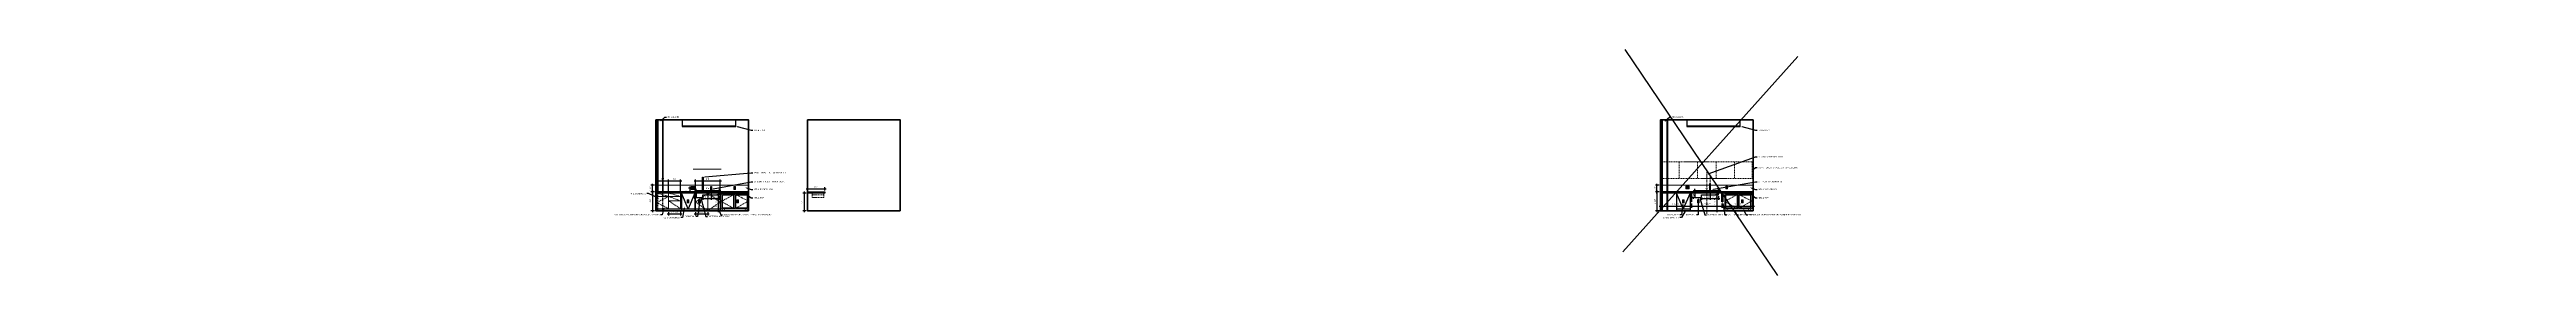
# Model space of a CAD drawing. Header units: inches. Extents: x -3027 to 6920, y -6604 to 320.
# Drawn here: x 2289 to 6727, y -3115 to -2711 of the extents above; entities that cross this region are included whole.
import ezdxf
from ezdxf import colors
from ezdxf.entities.mleader import LeaderData, LeaderLine
from ezdxf.math import Vec2, Vec3

# ---------------------------------------------------------------- set-up
doc = ezdxf.new("R2010")
doc.units = ezdxf.units.IN
doc.header["$LTSCALE"] = 4
doc.header["$MEASUREMENT"] = 0
doc.header["$PDMODE"] = 35
doc.header["$PDSIZE"] = -5
doc.linetypes.add('CENTER', pattern=[2, 1.25, -0.25, 0.25, -0.25])
doc.linetypes.add('DASHED', pattern=[0.75, 0.5, -0.25])
doc.layers.get('0').update_dxf_attribs({"linetype": 'CONTINUOUS'})
doc.layers.get('Defpoints').update_dxf_attribs({"linetype": 'CONTINUOUS'})
for name, color, linetype, lineweight in [('A-ELEV-2', 5, 'CONTINUOUS', 25), ('A-ELEV-3', 8, 'CONTINUOUS', 15), ('A-ELEV-4', 9, 'CONTINUOUS', 9), ('A-ELEV-BYND', 9, 'DASHED', 9), ('A-ELEV-CUT', 3, 'CONTINUOUS', 50), ('A-NOTE-CL', 8, 'CENTER', 15), ('A-NOTE-DIM', 8, 'CONTINUOUS', 15), ('A-NOTE-REF', 8, 'CONTINUOUS', 15)]:
    doc.layers.add(name, color=color, linetype=linetype, lineweight=lineweight)
doc.styles.add('ANNOT-SM', font='swisse.ttf', dxfattribs={"width": 0.9, "height": 0.078125})
doc.dimstyles.new('DIM-ANNOT', dxfattribs={"dimtxt": 0.078125, "dimasz": 0.078125, "dimexe": 0.078125, "dimexo": 0.078125, "dimgap": 0.078125, "dimtad": 1, "dimzin": 11, "dimdsep": 46, "dimlunit": 4, "dimtxsty": 'ANNOT-SM', "dimblk1": 'ARCHTICK', "dimblk2": 'ARCHTICK', "dimsah": 1, "dimcen": 0, "dimdle": 0.078125, "dimclrd": 8, "dimclre": 8, "dimclrt": 8, "dimadec": 0, "dimazin": 0, "dimtfac": 4, "dimtofl": 0, "dimtmove": 2, "dimatfit": 3, "dimfxl": 1, "dimfrac": 2, "dimtzin": 0, "dimarcsym": 0})

# ---------------------------------------------------------------- blocks, each defined once
blk = doc.blocks.new('_ARCHTICK')
at = {"color": 0, "linetype": 'ByBlock', "const_width": 0.15}
blk.add_lwpolyline([(-0.5, -0.5), (0.5, 0.5)], dxfattribs=at)
blk = doc.blocks.new('*D149')
at = {"layer": 'A-NOTE-DIM', "color": 8, "lineweight": -2, "transparency": 16777216}
for p, q in [((3644.8, -2960.2), (3680.8, -2960.2)), ((3647.3, -2963.5), (3647.3, -2957.7)), ((3678.3, -2963.5), (3678.3, -2957.7))]:
    blk.add_line(p, q, dxfattribs=at)
at = {"layer": 'Defpoints', "color": 0, "transparency": 16777216}
for p in [(3647.3, -2966), (3678.3, -2960.2), (3678.3, -2966)]:
    blk.add_point(p, dxfattribs=at)
at = {"layer": 'A-NOTE-DIM', "color": 8, "lineweight": -2, "transparency": 16777216, "xscale": 2.5, "yscale": 2.5, "zscale": 2.5, "rotation": 180}
blk.add_blockref('_ARCHTICK', (3647.3, -2960.2), dxfattribs=at)
at = {"layer": 'A-NOTE-DIM', "color": 8, "lineweight": -2, "transparency": 16777216, "xscale": 2.5, "yscale": 2.5, "zscale": 2.5}
blk.add_blockref('_ARCHTICK', (3678.3, -2960.2), dxfattribs=at)
at = {"layer": 'A-NOTE-DIM', "color": 8, "transparency": 16777216, "insert": (3662.8, -2956.4), "char_height": 2.5, "attachment_point": 5, "style": 'ANNOT-SM'}
blk.add_mtext('2\'-7" ', dxfattribs=at)
blk = doc.blocks.new('*D150')
at = {"layer": 'A-NOTE-DIM', "color": 8, "lineweight": -2, "transparency": 16777216}
for p, q in [((3644.8, -2968), (3638.6, -2968)), ((3641.1, -2965.5), (3641.1, -3002.5)), ((3644.8, -3000), (3638.6, -3000))]:
    blk.add_line(p, q, dxfattribs=at)
at = {"layer": 'Defpoints', "color": 0, "transparency": 16777216}
for p in [(3647.3, -2968), (3641.1, -3000), (3647.3, -3000)]:
    blk.add_point(p, dxfattribs=at)
at = {"layer": 'A-NOTE-DIM', "color": 8, "lineweight": -2, "transparency": 16777216, "xscale": 2.5, "yscale": 2.5, "zscale": 2.5}
for p, rotation in [((3641.1, -2968), 90), ((3641.1, -3000), 270)]:
    blk.add_blockref('_ARCHTICK', p, dxfattribs=dict(at, rotation=rotation))
at = {"layer": 'A-NOTE-DIM', "color": 8, "transparency": 16777216, "insert": (3637.3, -2984), "char_height": 2.5, "attachment_point": 5, "rotation": 90, "style": 'ANNOT-SM'}
blk.add_mtext('2\'-8" ', dxfattribs=at)
blk = doc.blocks.new('*D188')
at = {"layer": 'A-NOTE-DIM', "color": 8, "lineweight": -2, "transparency": 16777216}
for p, q in [((3373, -2954), (3366.7, -2954)), ((3373, -2966), (3366.7, -2966)), ((3369.2, -2968.5), (3369.2, -2951.5))]:
    blk.add_line(p, q, dxfattribs=at)
at = {"layer": 'Defpoints', "color": 0, "transparency": 16777216}
for p in [(3369.2, -2954), (3375.5, -2954), (3375.5, -2966)]:
    blk.add_point(p, dxfattribs=at)
at = {"layer": 'A-NOTE-DIM', "color": 8, "lineweight": -2, "transparency": 16777216, "xscale": 2.5, "yscale": 2.5, "zscale": 2.5}
for p, rotation in [((3369.2, -2954), 90), ((3369.2, -2966), 270)]:
    blk.add_blockref('_ARCHTICK', p, dxfattribs=dict(at, rotation=rotation))
at = {"layer": 'A-NOTE-DIM', "color": 8, "transparency": 16777216, "insert": (3365.5, -2960), "char_height": 2.5, "attachment_point": 5, "rotation": 90, "style": 'ANNOT-SM'}
blk.add_mtext('1\'-0" ', dxfattribs=at)
blk = doc.blocks.new('*D189')
at = {"layer": 'A-NOTE-DIM', "color": 8, "lineweight": -2, "transparency": 16777216}
for p, q in [((3373, -2966), (3366.7, -2966)), ((3369.2, -2963.5), (3369.2, -3002.5)), ((3373, -3000), (3366.7, -3000))]:
    blk.add_line(p, q, dxfattribs=at)
at = {"layer": 'Defpoints', "color": 0, "transparency": 16777216}
for p in [(3375.5, -2966), (3369.2, -3000), (3375.5, -3000)]:
    blk.add_point(p, dxfattribs=at)
at = {"layer": 'A-NOTE-DIM', "color": 8, "lineweight": -2, "transparency": 16777216, "xscale": 2.5, "yscale": 2.5, "zscale": 2.5}
for p, rotation in [((3369.2, -2966), 90), ((3369.2, -3000), 270)]:
    blk.add_blockref('_ARCHTICK', p, dxfattribs=dict(at, rotation=rotation))
at = {"layer": 'A-NOTE-DIM', "color": 8, "transparency": 16777216, "insert": (3365.5, -2983), "char_height": 2.5, "attachment_point": 5, "rotation": 90, "style": 'ANNOT-SM'}
blk.add_mtext('2\'-10" ', dxfattribs=at)
blk = doc.blocks.new('LED FIXTURE 8FT')
at = {"layer": 'A-ELEV-2'}
blk.add_line((0, -11), (-96, -11), dxfattribs=at)
blk.add_lwpolyline([(-96, 0), (-96, -12), (0, -12), (0, 0)], dxfattribs=at)
blk = doc.blocks.new('P11-UNDERCOUNTER REG double')
at = {"layer": 'A-ELEV-3'}
blk.add_lwpolyline([(0.5, 4), (0.5, 31.875), (48.875, 31.875), (48.875, 4), (0.5, 4)], dxfattribs=at)
for centre in [(4.5, 2), (44.875, 2)]:
    blk.add_circle(centre, 1.75, dxfattribs=at)
at = {"layer": 'A-ELEV-4'}
blk.add_line((48.875, 30.375), (0.5, 30.375), dxfattribs=at)
for points in [[(24.6875, 30.375), (0.5, 30.375), (0.5, 4), (24.6875, 4)], [(22.6875, 28.375), (2.5, 28.375), (2.5, 6), (22.6875, 6)], [(48.875, 4), (24.6875, 4), (24.6875, 30.375), (48.875, 30.375)], [(46.875, 6), (26.6875, 6), (26.6875, 28.375), (46.875, 28.375)]]:
    blk.add_lwpolyline(points, close=True, dxfattribs=at)
at = {"layer": 'A-ELEV-BYND'}
blk.add_lwpolyline([(24.6875, 4), (48.875, 17.1875), (24.6875, 30.375), (0.5, 17.9375)], close=True, dxfattribs=at)
blk = doc.blocks.new('*D190')
at = {"layer": 'A-NOTE-DIM', "color": 8, "lineweight": -2, "transparency": 16777216}
for p, q in [((3474.6, -2968.5), (3474.6, -2980.1)), ((3489.6, -2973.5), (3489.6, -2980.1)), ((3472.1, -2977.6), (3492.1, -2977.6))]:
    blk.add_line(p, q, dxfattribs=at)
at = {"layer": 'Defpoints', "color": 0, "transparency": 16777216}
for p in [(3474.6, -2966), (3489.6, -2971), (3489.6, -2977.6)]:
    blk.add_point(p, dxfattribs=at)
at = {"layer": 'A-NOTE-DIM', "color": 8, "lineweight": -2, "transparency": 16777216, "xscale": 2.5, "yscale": 2.5, "zscale": 2.5, "rotation": 180}
blk.add_blockref('_ARCHTICK', (3474.6, -2977.6), dxfattribs=at)
at = {"layer": 'A-NOTE-DIM', "color": 8, "lineweight": -2, "transparency": 16777216, "xscale": 2.5, "yscale": 2.5, "zscale": 2.5}
blk.add_blockref('_ARCHTICK', (3489.6, -2977.6), dxfattribs=at)
at = {"layer": 'A-NOTE-DIM', "color": 8, "transparency": 16777216, "insert": (3482.1, -2974.9), "char_height": 2.5, "attachment_point": 5, "style": 'ANNOT-SM'}
blk.add_mtext('1\'-3" CLR', dxfattribs=at)
blk = doc.blocks.new('*D191')
at = {"layer": 'A-NOTE-DIM', "color": 8, "lineweight": -2, "transparency": 16777216}
for p, q in [((3487.1, -2971), (3484.4, -2971)), ((3486.9, -2968.5), (3486.9, -3002.5)), ((3487.6, -3000), (3484.4, -3000))]:
    blk.add_line(p, q, dxfattribs=at)
at = {"layer": 'Defpoints', "color": 0, "transparency": 16777216}
for p in [(3489.6, -2971), (3486.9, -3000), (3490.1, -3000)]:
    blk.add_point(p, dxfattribs=at)
at = {"layer": 'A-NOTE-DIM', "color": 8, "lineweight": -2, "transparency": 16777216, "xscale": 2.5, "yscale": 2.5, "zscale": 2.5}
for p, rotation in [((3486.9, -2971), 90), ((3486.9, -3000), 270)]:
    blk.add_blockref('_ARCHTICK', p, dxfattribs=dict(at, rotation=rotation))
at = {"layer": 'A-NOTE-DIM', "color": 8, "transparency": 16777216, "insert": (3483.1, -2985.5), "char_height": 2.5, "attachment_point": 5, "rotation": 90, "style": 'ANNOT-SM'}
blk.add_mtext('2\'-5" CLR', dxfattribs=at)
blk = doc.blocks.new('*D192')
at = {"layer": 'A-NOTE-DIM', "color": 8, "lineweight": -2, "transparency": 16777216}
for p, q in [((3445.1, -2966), (3442.7, -2966)), ((3445.2, -2963.5), (3445.2, -2966.2)), ((3448.1, -2976), (3442.7, -2976)), ((3445.2, -2978.5), (3445.2, -2975.8))]:
    blk.add_line(p, q, dxfattribs=at)
at = {"layer": 'Defpoints', "color": 0, "transparency": 16777216}
for p in [(3445.2, -2966), (3447.6, -2966), (3450.6, -2976)]:
    blk.add_point(p, dxfattribs=at)
at = {"layer": 'A-NOTE-DIM', "color": 8, "lineweight": -2, "transparency": 16777216, "xscale": 2.5, "yscale": 2.5, "zscale": 2.5}
for p, rotation in [((3445.2, -2966), 90), ((3445.2, -2976), 270)]:
    blk.add_blockref('_ARCHTICK', p, dxfattribs=dict(at, rotation=rotation))
at = {"layer": 'A-NOTE-DIM', "color": 8, "transparency": 16777216, "insert": (3445.2, -2971), "char_height": 2.5, "attachment_point": 5, "rotation": 90, "style": 'ANNOT-SM'}
blk.add_mtext('10" ', dxfattribs=at)
blk = doc.blocks.new('*D193')
at = {"layer": 'A-NOTE-DIM', "color": 8, "lineweight": -2, "transparency": 16777216}
for p, q in [((3474.6, -2968.5), (3474.6, -2980.1)), ((3457.1, -2977.6), (3477.1, -2977.6)), ((3459.6, -2978.5), (3459.6, -2980.1))]:
    blk.add_line(p, q, dxfattribs=at)
at = {"layer": 'Defpoints', "color": 0, "transparency": 16777216}
for p in [(3474.6, -2966), (3459.6, -2976), (3474.6, -2977.6)]:
    blk.add_point(p, dxfattribs=at)
at = {"layer": 'A-NOTE-DIM', "color": 8, "lineweight": -2, "transparency": 16777216, "xscale": 2.5, "yscale": 2.5, "zscale": 2.5, "rotation": 180}
blk.add_blockref('_ARCHTICK', (3459.6, -2977.6), dxfattribs=at)
at = {"layer": 'A-NOTE-DIM', "color": 8, "lineweight": -2, "transparency": 16777216, "xscale": 2.5, "yscale": 2.5, "zscale": 2.5}
blk.add_blockref('_ARCHTICK', (3474.6, -2977.6), dxfattribs=at)
at = {"layer": 'A-NOTE-DIM', "color": 8, "transparency": 16777216, "insert": (3467.1, -2974.9), "char_height": 2.5, "attachment_point": 5, "style": 'ANNOT-SM'}
blk.add_mtext('1\'-3" CLR', dxfattribs=at)
blk = doc.blocks.new('*D194')
at = {"layer": 'A-NOTE-DIM', "color": 8, "lineweight": -2, "transparency": 16777216}
for p, q in [((3445.1, -2963.2), (3492.1, -2963.2)), ((3447.6, -2965.5), (3447.6, -2960.7)), ((3489.6, -2965.5), (3489.6, -2960.7))]:
    blk.add_line(p, q, dxfattribs=at)
at = {"layer": 'Defpoints', "color": 0, "transparency": 16777216}
for p in [(3447.6, -2968), (3489.6, -2963.2), (3489.6, -2968)]:
    blk.add_point(p, dxfattribs=at)
at = {"layer": 'A-NOTE-DIM', "color": 8, "lineweight": -2, "transparency": 16777216, "xscale": 2.5, "yscale": 2.5, "zscale": 2.5, "rotation": 180}
blk.add_blockref('_ARCHTICK', (3447.6, -2963.2), dxfattribs=at)
at = {"layer": 'A-NOTE-DIM', "color": 8, "lineweight": -2, "transparency": 16777216, "xscale": 2.5, "yscale": 2.5, "zscale": 2.5}
blk.add_blockref('_ARCHTICK', (3489.6, -2963.2), dxfattribs=at)
at = {"layer": 'A-NOTE-DIM', "color": 8, "transparency": 16777216, "insert": (3468.6, -2959.4), "char_height": 2.5, "attachment_point": 5, "style": 'ANNOT-SM'}
blk.add_mtext('3\'-6" ', dxfattribs=at)
blk = doc.blocks.new('E16-SWITCH-ROCKER')
at = {"layer": 'A-ELEV-3'}
blk.add_lwpolyline([(1.5, -2.5), (1.5, 2.5), (-1.5, 2.5), (-1.5, -2.5)], close=True, dxfattribs=at)
at = {"layer": 'A-ELEV-3', "ltscale": 0.5}
blk.add_lwpolyline([(-0.7, 1.4), (0.7, 1.4), (0.7, -1.4), (-0.7, -1.4)], close=True, dxfattribs=at)
at = {"layer": 'A-ELEV-3'}
for centre in [(0, 2), (0, -2)]:
    blk.add_circle(centre, 0.125, dxfattribs=at)
blk = doc.blocks.new('E16-DUPLEX')
at = {"layer": 'A-ELEV-3'}
for p, q in [((-0.2, 1), (-0.2, 1.4)), ((0.1, 0.6), (-0.1, 0.6)), ((0.2, 1), (0.2, 1.4)), ((-0.2, -1), (-0.2, -0.6)), ((0.1, -1.4), (-0.1, -1.4)), ((0.2, -1), (0.2, -0.6))]:
    blk.add_line(p, q, dxfattribs=at)
blk.add_lwpolyline([(-1.5, -2.5), (-1.5, 2.5), (1.5, 2.5), (1.5, -2.5)], close=True, dxfattribs=at)
for points in [[(-0.5, 0.5), (0.5, 0.5, 0.381966), (0.5, 1.5), (-0.5, 1.5, 0.381966)], [(-0.5, -1.5), (0.5, -1.5, 0.381966), (0.5, -0.5), (-0.5, -0.5, 0.381966)]]:
    blk.add_lwpolyline(points, format="xyb", close=True, dxfattribs=at)
blk.add_circle((0, 0), 0.125, dxfattribs=at)
for centre in [(0, 0.7), (0, -1.3)]:
    blk.add_arc(centre, 0.0859, 313.8809, 226.1191, dxfattribs=at)
blk = doc.blocks.new('*D202')
at = {"layer": 'A-NOTE-DIM', "color": 8, "lineweight": -2, "transparency": 16777216}
for p, q in [((5173, -2954), (5166.7, -2954)), ((5173, -2966), (5166.7, -2966)), ((5169.2, -2968.5), (5169.2, -2951.5))]:
    blk.add_line(p, q, dxfattribs=at)
at = {"layer": 'Defpoints', "color": 0, "transparency": 16777216}
for p in [(5169.2, -2954), (5175.5, -2954), (5175.5, -2966)]:
    blk.add_point(p, dxfattribs=at)
at = {"layer": 'A-NOTE-DIM', "color": 8, "lineweight": -2, "transparency": 16777216, "xscale": 2.5, "yscale": 2.5, "zscale": 2.5}
for p, rotation in [((5169.2, -2954), 90), ((5169.2, -2966), 270)]:
    blk.add_blockref('_ARCHTICK', p, dxfattribs=dict(at, rotation=rotation))
at = {"layer": 'A-NOTE-DIM', "color": 8, "transparency": 16777216, "insert": (5165.5, -2960), "char_height": 2.5, "attachment_point": 5, "rotation": 90, "style": 'ANNOT-SM'}
blk.add_mtext('1\'-0" ', dxfattribs=at)
blk = doc.blocks.new('*D203')
at = {"layer": 'A-NOTE-DIM', "color": 8, "lineweight": -2, "transparency": 16777216}
for p, q in [((5173, -2966), (5166.7, -2966)), ((5169.2, -2963.5), (5169.2, -3002.5)), ((5173, -3000), (5166.7, -3000))]:
    blk.add_line(p, q, dxfattribs=at)
at = {"layer": 'Defpoints', "color": 0, "transparency": 16777216}
for p in [(5175.5, -2966), (5169.2, -3000), (5175.5, -3000)]:
    blk.add_point(p, dxfattribs=at)
at = {"layer": 'A-NOTE-DIM', "color": 8, "lineweight": -2, "transparency": 16777216, "xscale": 2.5, "yscale": 2.5, "zscale": 2.5}
for p, rotation in [((5169.2, -2966), 90), ((5169.2, -3000), 270)]:
    blk.add_blockref('_ARCHTICK', p, dxfattribs=dict(at, rotation=rotation))
at = {"layer": 'A-NOTE-DIM', "color": 8, "transparency": 16777216, "insert": (5165.5, -2983), "char_height": 2.5, "attachment_point": 5, "rotation": 90, "style": 'ANNOT-SM'}
blk.add_mtext('2\'-10" ', dxfattribs=at)
blk = doc.blocks.new('*D204')
at = {"layer": 'A-NOTE-DIM', "color": 8, "lineweight": -2, "transparency": 16777216}
for p, q in [((5264.3, -2968.5), (5264.3, -2980.1)), ((5279.3, -2973.5), (5279.3, -2980.1)), ((5261.8, -2977.6), (5281.8, -2977.6))]:
    blk.add_line(p, q, dxfattribs=at)
at = {"layer": 'Defpoints', "color": 0, "transparency": 16777216}
for p in [(5264.3, -2966), (5279.3, -2971), (5279.3, -2977.6)]:
    blk.add_point(p, dxfattribs=at)
at = {"layer": 'A-NOTE-DIM', "color": 8, "lineweight": -2, "transparency": 16777216, "xscale": 2.5, "yscale": 2.5, "zscale": 2.5, "rotation": 180}
blk.add_blockref('_ARCHTICK', (5264.3, -2977.6), dxfattribs=at)
at = {"layer": 'A-NOTE-DIM', "color": 8, "lineweight": -2, "transparency": 16777216, "xscale": 2.5, "yscale": 2.5, "zscale": 2.5}
blk.add_blockref('_ARCHTICK', (5279.3, -2977.6), dxfattribs=at)
at = {"layer": 'A-NOTE-DIM', "color": 8, "transparency": 16777216, "insert": (5271.8, -2974.9), "char_height": 2.5, "attachment_point": 5, "style": 'ANNOT-SM'}
blk.add_mtext('1\'-3" CLR', dxfattribs=at)
blk = doc.blocks.new('*D205')
at = {"layer": 'A-NOTE-DIM', "color": 8, "lineweight": -2, "transparency": 16777216}
for p, q in [((5276.8, -2971), (5274.1, -2971)), ((5276.6, -2968.5), (5276.6, -3002.5)), ((5277.3, -3000), (5274.1, -3000))]:
    blk.add_line(p, q, dxfattribs=at)
at = {"layer": 'Defpoints', "color": 0, "transparency": 16777216}
for p in [(5279.3, -2971), (5276.6, -3000), (5279.8, -3000)]:
    blk.add_point(p, dxfattribs=at)
at = {"layer": 'A-NOTE-DIM', "color": 8, "lineweight": -2, "transparency": 16777216, "xscale": 2.5, "yscale": 2.5, "zscale": 2.5}
for p, rotation in [((5276.6, -2971), 90), ((5276.6, -3000), 270)]:
    blk.add_blockref('_ARCHTICK', p, dxfattribs=dict(at, rotation=rotation))
at = {"layer": 'A-NOTE-DIM', "color": 8, "transparency": 16777216, "insert": (5272.8, -2985.5), "char_height": 2.5, "attachment_point": 5, "rotation": 90, "style": 'ANNOT-SM'}
blk.add_mtext('2\'-5" CLR', dxfattribs=at)
blk = doc.blocks.new('*D206')
at = {"layer": 'A-NOTE-DIM', "color": 8, "lineweight": -2, "transparency": 16777216}
for p, q in [((5234.8, -2966), (5232.4, -2966)), ((5234.9, -2963.5), (5234.9, -2966.2)), ((5237.8, -2976), (5232.4, -2976)), ((5234.9, -2978.5), (5234.9, -2975.8))]:
    blk.add_line(p, q, dxfattribs=at)
at = {"layer": 'Defpoints', "color": 0, "transparency": 16777216}
for p in [(5234.9, -2966), (5237.3, -2966), (5240.3, -2976)]:
    blk.add_point(p, dxfattribs=at)
at = {"layer": 'A-NOTE-DIM', "color": 8, "lineweight": -2, "transparency": 16777216, "xscale": 2.5, "yscale": 2.5, "zscale": 2.5}
for p, rotation in [((5234.9, -2966), 90), ((5234.9, -2976), 270)]:
    blk.add_blockref('_ARCHTICK', p, dxfattribs=dict(at, rotation=rotation))
at = {"layer": 'A-NOTE-DIM', "color": 8, "transparency": 16777216, "insert": (5234.9, -2971), "char_height": 2.5, "attachment_point": 5, "rotation": 90, "style": 'ANNOT-SM'}
blk.add_mtext('10" ', dxfattribs=at)
blk = doc.blocks.new('*D207')
at = {"layer": 'A-NOTE-DIM', "color": 8, "lineweight": -2, "transparency": 16777216}
for p, q in [((5264.3, -2968.5), (5264.3, -2980.1)), ((5246.8, -2977.6), (5266.8, -2977.6)), ((5249.3, -2978.5), (5249.3, -2980.1))]:
    blk.add_line(p, q, dxfattribs=at)
at = {"layer": 'Defpoints', "color": 0, "transparency": 16777216}
for p in [(5264.3, -2966), (5249.3, -2976), (5264.3, -2977.6)]:
    blk.add_point(p, dxfattribs=at)
at = {"layer": 'A-NOTE-DIM', "color": 8, "lineweight": -2, "transparency": 16777216, "xscale": 2.5, "yscale": 2.5, "zscale": 2.5, "rotation": 180}
blk.add_blockref('_ARCHTICK', (5249.3, -2977.6), dxfattribs=at)
at = {"layer": 'A-NOTE-DIM', "color": 8, "lineweight": -2, "transparency": 16777216, "xscale": 2.5, "yscale": 2.5, "zscale": 2.5}
blk.add_blockref('_ARCHTICK', (5264.3, -2977.6), dxfattribs=at)
at = {"layer": 'A-NOTE-DIM', "color": 8, "transparency": 16777216, "insert": (5256.8, -2974.9), "char_height": 2.5, "attachment_point": 5, "style": 'ANNOT-SM'}
blk.add_mtext('1\'-3" CLR', dxfattribs=at)
blk = doc.blocks.new('*D208')
at = {"layer": 'A-NOTE-DIM', "color": 8, "lineweight": -2, "transparency": 16777216}
for p, q in [((5175.5, -2970.5), (5175.5, -2994.2)), ((5173, -2991.7), (5232.3, -2991.7)), ((5229.8, -2986.5), (5229.8, -2994.2))]:
    blk.add_line(p, q, dxfattribs=at)
at = {"layer": 'Defpoints', "color": 0, "transparency": 16777216}
for p in [(5175.5, -2968), (5229.8, -2984), (5229.8, -2991.7)]:
    blk.add_point(p, dxfattribs=at)
at = {"layer": 'A-NOTE-DIM', "color": 8, "lineweight": -2, "transparency": 16777216, "xscale": 2.5, "yscale": 2.5, "zscale": 2.5, "rotation": 180}
blk.add_blockref('_ARCHTICK', (5175.5, -2991.7), dxfattribs=at)
at = {"layer": 'A-NOTE-DIM', "color": 8, "lineweight": -2, "transparency": 16777216, "xscale": 2.5, "yscale": 2.5, "zscale": 2.5}
blk.add_blockref('_ARCHTICK', (5229.8, -2991.7), dxfattribs=at)
at = {"layer": 'A-NOTE-DIM', "color": 8, "transparency": 16777216, "insert": (5202.7, -2987.8), "char_height": 2.5, "attachment_point": 5, "style": 'ANNOT-SM'}
blk.add_mtext('4\'-6 1/4" ', dxfattribs=at)
blk = doc.blocks.new('*D209')
at = {"layer": 'A-NOTE-DIM', "color": 8, "lineweight": -2, "transparency": 16777216}
for p, q in [((5228.8, -2991.7), (5288.2, -2991.7)), ((5231.3, -2986.5), (5231.3, -2994.2)), ((5285.7, -2986.5), (5285.7, -2994.2))]:
    blk.add_line(p, q, dxfattribs=at)
at = {"layer": 'Defpoints', "color": 0, "transparency": 16777216}
for p in [(5231.3, -2984), (5285.7, -2984), (5285.7, -2991.7)]:
    blk.add_point(p, dxfattribs=at)
at = {"layer": 'A-NOTE-DIM', "color": 8, "lineweight": -2, "transparency": 16777216, "xscale": 2.5, "yscale": 2.5, "zscale": 2.5, "rotation": 180}
blk.add_blockref('_ARCHTICK', (5231.3, -2991.7), dxfattribs=at)
at = {"layer": 'A-NOTE-DIM', "color": 8, "lineweight": -2, "transparency": 16777216, "xscale": 2.5, "yscale": 2.5, "zscale": 2.5}
blk.add_blockref('_ARCHTICK', (5285.7, -2991.7), dxfattribs=at)
at = {"layer": 'A-NOTE-DIM', "color": 8, "transparency": 16777216, "insert": (5258.5, -2987.8), "char_height": 2.5, "attachment_point": 5, "style": 'ANNOT-SM'}
blk.add_mtext('4\'-6 1/4" ', dxfattribs=at)
blk = doc.blocks.new('*D210')
at = {"layer": 'A-NOTE-DIM', "color": 8, "lineweight": -2, "transparency": 16777216}
for p, q in [((5284.7, -2991.7), (5344, -2991.7)), ((5287.2, -2986.5), (5287.2, -2994.2)), ((5341.5, -2986.5), (5341.5, -2994.2))]:
    blk.add_line(p, q, dxfattribs=at)
at = {"layer": 'Defpoints', "color": 0, "transparency": 16777216}
for p in [(5287.2, -2984), (5341.5, -2984), (5341.5, -2991.7)]:
    blk.add_point(p, dxfattribs=at)
at = {"layer": 'A-NOTE-DIM', "color": 8, "lineweight": -2, "transparency": 16777216, "xscale": 2.5, "yscale": 2.5, "zscale": 2.5, "rotation": 180}
blk.add_blockref('_ARCHTICK', (5287.2, -2991.7), dxfattribs=at)
at = {"layer": 'A-NOTE-DIM', "color": 8, "lineweight": -2, "transparency": 16777216, "xscale": 2.5, "yscale": 2.5, "zscale": 2.5}
blk.add_blockref('_ARCHTICK', (5341.5, -2991.7), dxfattribs=at)
at = {"layer": 'A-NOTE-DIM', "color": 8, "transparency": 16777216, "insert": (5314.3, -2987.8), "char_height": 2.5, "attachment_point": 5, "style": 'ANNOT-SM'}
blk.add_mtext('4\'-6 1/4" ', dxfattribs=at)
blk = doc.blocks.new('*D211')
at = {"layer": 'A-NOTE-DIM', "color": 8, "lineweight": -2, "transparency": 16777216}
for p, q in [((5234.8, -2963.2), (5281.8, -2963.2)), ((5237.3, -2965.5), (5237.3, -2960.7)), ((5279.3, -2965.5), (5279.3, -2960.7))]:
    blk.add_line(p, q, dxfattribs=at)
at = {"layer": 'Defpoints', "color": 0, "transparency": 16777216}
for p in [(5237.3, -2968), (5279.3, -2963.2), (5279.3, -2968)]:
    blk.add_point(p, dxfattribs=at)
at = {"layer": 'A-NOTE-DIM', "color": 8, "lineweight": -2, "transparency": 16777216, "xscale": 2.5, "yscale": 2.5, "zscale": 2.5, "rotation": 180}
blk.add_blockref('_ARCHTICK', (5237.3, -2963.2), dxfattribs=at)
at = {"layer": 'A-NOTE-DIM', "color": 8, "lineweight": -2, "transparency": 16777216, "xscale": 2.5, "yscale": 2.5, "zscale": 2.5}
blk.add_blockref('_ARCHTICK', (5279.3, -2963.2), dxfattribs=at)
at = {"layer": 'A-NOTE-DIM', "color": 8, "transparency": 16777216, "insert": (5258.3, -2959.4), "char_height": 2.5, "attachment_point": 5, "style": 'ANNOT-SM'}
blk.add_mtext('3\'-6" ', dxfattribs=at)
blk = doc.blocks.new('DW')
blk.add_lwpolyline([(24, 32), (12, 4), (0, 32)])
at = {"layer": 'A-ELEV-2'}
for p, q in [((0, 32), (0, 0)), ((0, 4), (24, 4)), ((24, 32), (24, 0))]:
    blk.add_line(p, q, dxfattribs=at)
at = {"layer": 'A-ELEV-3'}
blk.add_blockref('E16-DUPLEX', (12, 17.2), dxfattribs=at)
blk = doc.blocks.new('*D212')
at = {"layer": 'A-NOTE-DIM', "color": 8, "lineweight": -2, "transparency": 16777216}
for p, q in [((3471.1, -3005.6), (3444.1, -3005.6)), ((3446.6, -3002.5), (3446.6, -3008.1)), ((3468.6, -3002.5), (3468.6, -3008.1))]:
    blk.add_line(p, q, dxfattribs=at)
at = {"layer": 'Defpoints', "color": 0, "transparency": 16777216}
for p in [(3446.6, -3000), (3446.6, -3005.6), (3468.6, -3000)]:
    blk.add_point(p, dxfattribs=at)
at = {"layer": 'A-NOTE-DIM', "color": 8, "lineweight": -2, "transparency": 16777216, "xscale": 2.5, "yscale": 2.5, "zscale": 2.5, "rotation": 180}
blk.add_blockref('_ARCHTICK', (3446.6, -3005.6), dxfattribs=at)
at = {"layer": 'A-NOTE-DIM', "color": 8, "lineweight": -2, "transparency": 16777216, "xscale": 2.5, "yscale": 2.5, "zscale": 2.5}
blk.add_blockref('_ARCHTICK', (3468.6, -3005.6), dxfattribs=at)
at = {"layer": 'A-NOTE-DIM', "color": 8, "transparency": 16777216, "insert": (3457.6, -3001.8), "char_height": 2.5, "attachment_point": 5, "style": 'ANNOT-SM'}
blk.add_mtext('1\'-10" ', dxfattribs=at)
blk = doc.blocks.new('*D213')
at = {"layer": 'A-NOTE-DIM', "color": 8, "lineweight": -2, "transparency": 16777216}
for p, q in [((3422.1, -3005.6), (3395.8, -3005.6)), ((3398.3, -3002.5), (3398.3, -3008.1)), ((3419.6, -2998.5), (3419.6, -3008.1))]:
    blk.add_line(p, q, dxfattribs=at)
at = {"layer": 'Defpoints', "color": 0, "transparency": 16777216}
for p in [(3398.3, -3000), (3398.3, -3005.6), (3419.6, -2996)]:
    blk.add_point(p, dxfattribs=at)
at = {"layer": 'A-NOTE-DIM', "color": 8, "lineweight": -2, "transparency": 16777216, "xscale": 2.5, "yscale": 2.5, "zscale": 2.5, "rotation": 180}
blk.add_blockref('_ARCHTICK', (3398.3, -3005.6), dxfattribs=at)
at = {"layer": 'A-NOTE-DIM', "color": 8, "lineweight": -2, "transparency": 16777216, "xscale": 2.5, "yscale": 2.5, "zscale": 2.5}
blk.add_blockref('_ARCHTICK', (3419.6, -3005.6), dxfattribs=at)
at = {"layer": 'A-NOTE-DIM', "color": 8, "transparency": 16777216, "insert": (3409, -3001.6), "char_height": 2.5, "attachment_point": 5, "style": 'ANNOT-SM'}
blk.add_mtext('1\'-9 1/4" ', dxfattribs=at)
blk = doc.blocks.new('*D214')
at = {"layer": 'A-NOTE-DIM', "color": 8, "lineweight": -2, "transparency": 16777216}
for p, q in [((3374.5, -2946.4), (3400.8, -2946.4)), ((3377, -2965.5), (3377, -2943.9)), ((3398.3, -2965.5), (3398.3, -2943.9))]:
    blk.add_line(p, q, dxfattribs=at)
at = {"layer": 'Defpoints', "color": 0, "transparency": 16777216}
for p in [(3377, -2968), (3398.3, -2946.4), (3398.3, -2968)]:
    blk.add_point(p, dxfattribs=at)
at = {"layer": 'A-NOTE-DIM', "color": 8, "lineweight": -2, "transparency": 16777216, "xscale": 2.5, "yscale": 2.5, "zscale": 2.5, "rotation": 180}
blk.add_blockref('_ARCHTICK', (3377, -2946.4), dxfattribs=at)
at = {"layer": 'A-NOTE-DIM', "color": 8, "lineweight": -2, "transparency": 16777216, "xscale": 2.5, "yscale": 2.5, "zscale": 2.5}
blk.add_blockref('_ARCHTICK', (3398.3, -2946.4), dxfattribs=at)
at = {"layer": 'A-NOTE-DIM', "color": 8, "transparency": 16777216, "insert": (3387.7, -2942.5), "char_height": 2.5, "attachment_point": 5, "style": 'ANNOT-SM'}
blk.add_mtext('EQ', dxfattribs=at)
blk = doc.blocks.new('*D215')
at = {"layer": 'A-NOTE-DIM', "color": 8, "lineweight": -2, "transparency": 16777216}
for p, q in [((3395.8, -2946.4), (3422.1, -2946.4)), ((3398.3, -2965.5), (3398.3, -2943.9)), ((3419.6, -2965.5), (3419.6, -2943.9))]:
    blk.add_line(p, q, dxfattribs=at)
at = {"layer": 'Defpoints', "color": 0, "transparency": 16777216}
for p in [(3398.3, -2968), (3419.6, -2946.4), (3419.6, -2968)]:
    blk.add_point(p, dxfattribs=at)
at = {"layer": 'A-NOTE-DIM', "color": 8, "lineweight": -2, "transparency": 16777216, "xscale": 2.5, "yscale": 2.5, "zscale": 2.5, "rotation": 180}
blk.add_blockref('_ARCHTICK', (3398.3, -2946.4), dxfattribs=at)
at = {"layer": 'A-NOTE-DIM', "color": 8, "lineweight": -2, "transparency": 16777216, "xscale": 2.5, "yscale": 2.5, "zscale": 2.5}
blk.add_blockref('_ARCHTICK', (3419.6, -2946.4), dxfattribs=at)
at = {"layer": 'A-NOTE-DIM', "color": 8, "transparency": 16777216, "insert": (3409, -2942.5), "char_height": 2.5, "attachment_point": 5, "style": 'ANNOT-SM'}
blk.add_mtext('EQ', dxfattribs=at)
blk = doc.blocks.new('*D216')
at = {"layer": 'A-NOTE-DIM', "color": 8, "lineweight": -2, "transparency": 16777216}
for p, q in [((3444.1, -2946.4), (3493.1, -2946.4)), ((3446.6, -2965.5), (3446.6, -2943.9)), ((3490.6, -2965.5), (3490.6, -2943.9))]:
    blk.add_line(p, q, dxfattribs=at)
at = {"layer": 'Defpoints', "color": 0, "transparency": 16777216}
for p in [(3446.6, -2968), (3490.6, -2946.4), (3490.6, -2968)]:
    blk.add_point(p, dxfattribs=at)
at = {"layer": 'A-NOTE-DIM', "color": 8, "lineweight": -2, "transparency": 16777216, "xscale": 2.5, "yscale": 2.5, "zscale": 2.5, "rotation": 180}
blk.add_blockref('_ARCHTICK', (3446.6, -2946.4), dxfattribs=at)
at = {"layer": 'A-NOTE-DIM', "color": 8, "lineweight": -2, "transparency": 16777216, "xscale": 2.5, "yscale": 2.5, "zscale": 2.5}
blk.add_blockref('_ARCHTICK', (3490.6, -2946.4), dxfattribs=at)
at = {"layer": 'A-NOTE-DIM', "color": 8, "transparency": 16777216, "insert": (3468.6, -2942.7), "char_height": 2.5, "attachment_point": 5, "style": 'ANNOT-SM'}
blk.add_mtext('3\'-8" ', dxfattribs=at)
blk = doc.blocks.new('*D217')
at = {"layer": 'A-NOTE-DIM', "color": 8, "lineweight": -2, "transparency": 16777216}
for p, q in [((3436.5, -2959), (3433.7, -2959)), ((3436.5, -2966), (3433.7, -2966)), ((3436.2, -2956.5), (3436.2, -2968.5))]:
    blk.add_line(p, q, dxfattribs=at)
at = {"layer": 'Defpoints', "color": 0, "transparency": 16777216}
for p in [(3436.2, -2966), (3439, -2959), (3439, -2966)]:
    blk.add_point(p, dxfattribs=at)
at = {"layer": 'A-NOTE-DIM', "color": 8, "lineweight": -2, "transparency": 16777216, "xscale": 2.5, "yscale": 2.5, "zscale": 2.5}
for p, rotation in [((3436.2, -2959), 90), ((3436.2, -2966), 270)]:
    blk.add_blockref('_ARCHTICK', p, dxfattribs=dict(at, rotation=rotation))
at = {"layer": 'A-NOTE-DIM', "color": 8, "transparency": 16777216, "insert": (3428.7, -2962.5), "char_height": 2.5, "attachment_point": 5, "rotation": 90, "style": 'ANNOT-SM'}
blk.add_mtext('7" ', dxfattribs=at)

msp = doc.modelspace()

# ---------------------------------------------------------------- linework, layer by layer
for p, q in [((5107.75, -3073.275), (5421.675, -2723.7)), ((5385.75, -3115.4), (5112.45, -2711.225))]:
    msp.add_line(p, q)
msp.add_lwpolyline([(5228.42052, -2968), (5216.42052, -2996), (5204.42052, -2968)])
at = {"layer": 'A-ELEV-2'}
for p, q in [((3378.00686, -2837.125), (3378.00686, -2966)), ((3378.75686, -2837.125), (3378.75686, -2966)), ((3387.03437, -2837.125), (3387.03437, -2966)), ((3387.78437, -2837.125), (3387.78437, -2966)), ((5178.00686, -2837.125), (5178.00686, -2966)), ((5178.75686, -2837.125), (5178.75686, -2966)), ((5187.03437, -2837.125), (5187.03437, -2966)), ((5187.78437, -2837.125), (5187.78437, -2966)), ((3541.48879, -2966), (3375.4998, -2966)), ((3541.48879, -2968), (3375.4998, -2968)), ((3492.11379, -3000), (3492.11379, -2968)), ((5341.48879, -2966), (5175.4998, -2966)), ((5341.48879, -2968), (5175.4998, -2968)), ((5178.00686, -2968), (5178.00686, -3000)), ((5178.75686, -2968), (5178.75686, -3000)), ((5187.03437, -2968), (5187.03437, -3000)), ((5187.78437, -2968), (5187.78437, -3000)), ((5204.42052, -2968), (5204.42052, -3000)), ((5228.42052, -2968), (5228.42052, -3000)), ((3375.4998, -2996), (3490.61379, -2996)), ((5204.42052, -2996), (5228.42052, -2996))]:
    msp.add_line(p, q, dxfattribs=at)
for points in [[(3489.61379, -2968), (3447.61379, -2968), (3447.61379, -2976), (3459.61379, -2976), (3459.61379, -2971), (3489.61379, -2971), (3489.61379, -2968)], [(3459.11379, -2966), (3459.11379, -2939.5), (3460.11379, -2939.5), (3460.11379, -2966)], [(3474.11379, -2966), (3474.11379, -2956.5), (3475.11379, -2956.5), (3475.11379, -2966)], [(3647.34793, -2966), (3678.34793, -2966), (3678.34793, -2968), (3647.34793, -2968)], [(5231.32946, -2968), (5231.32946, -2984), (5229.82946, -2984), (5229.82946, -2968)], [(5279.2704, -2968), (5237.2704, -2968), (5237.2704, -2976), (5249.2704, -2976), (5249.2704, -2971), (5279.2704, -2971), (5279.2704, -2968)], [(5263.7704, -2966), (5263.7704, -2951), (5264.7704, -2951), (5264.7704, -2966)], [(5287.15913, -2968), (5287.15913, -2984), (5285.65913, -2984), (5285.65913, -2968)]]:
    msp.add_lwpolyline(points, dxfattribs=at)
at = {"layer": 'A-ELEV-3'}
for p, q in [((3541.48879, -2954), (3375.4998, -2954)), ((3376.9998, -2968), (3376.9998, -2996)), ((3398.3068, -2996), (3398.3068, -2968)), ((3419.61379, -2996), (3419.61379, -2968)), ((3421.11379, -3000), (3421.11379, -2968)), ((3445.11379, -3000), (3445.11379, -2968)), ((3446.61379, -3000), (3446.61379, -2968)), ((3468.61379, -3000), (3468.61379, -2968)), ((3490.61379, -3000), (3490.61379, -2968)), ((5341.48879, -2954), (5175.4998, -2954)), ((3419.61379, -2974), (3376.9998, -2974)), ((5175.4998, -2996.5), (5178.00686, -2996.5))]:
    msp.add_line(p, q, dxfattribs=at)
for points in [[(3398.3068, -2974), (3376.9998, -2974), (3376.9998, -2996), (3398.3068, -2996)], [(3419.61379, -2996), (3398.3068, -2996), (3398.3068, -2974), (3419.61379, -2974)], [(3419.61379, -2974), (3398.3068, -2974), (3398.3068, -2982), (3419.61379, -2982)], [(3398.3068, -2982), (3419.61379, -2982), (3419.61379, -2996), (3398.3068, -2996)]]:
    msp.add_lwpolyline(points, close=True, dxfattribs=at)
at = {"layer": 'A-ELEV-BYND'}
for p, q in [((5208.6976, -2912), (5208.6976, -2942)), ((5241.8954, -2912), (5241.8954, -2942)), ((5275.0932, -2912), (5275.0932, -2942)), ((5308.291, -2912), (5308.291, -2942)), ((3398.3068, -2974), (3376.9998, -2968)), ((3378.00686, -2968), (3378.00686, -3000)), ((3378.75686, -2968), (3378.75686, -3000)), ((3387.03437, -2968), (3387.03437, -3000)), ((3387.78437, -2968), (3387.78437, -3000)), ((3419.61379, -2974), (3398.3068, -2968)), ((3419.61379, -2982), (3398.3068, -2974)), ((3419.61379, -2996), (3398.3068, -2982))]:
    msp.add_line(p, q, dxfattribs=at)
for points in [[(5176.4998, -2942), (5340.041, -2942), (5340.041, -2912), (5176.4998, -2912)], [(3468.61379, -3000), (3490.61379, -2984), (3468.61379, -2968), (3446.61379, -2984)]]:
    msp.add_lwpolyline(points, close=True, dxfattribs=at)
for points in [[(3676.34793, -2966), (3676.34793, -2971), (3655.34793, -2971), (3655.34793, -2966)], [(3676.34793, -2971), (3676.34793, -2976), (3655.34793, -2976), (3655.34793, -2971)], [(3398.3068, -2974), (3376.9998, -2985), (3398.3068, -2996)]]:
    msp.add_lwpolyline(points, dxfattribs=at)
at = {"layer": 'A-ELEV-CUT'}
for points in [[(3541.48879, -3000), (3375.4998, -3000), (3375.4998, -2837.125), (3541.48879, -2837.125)], [(3813.33692, -3000), (3647.34793, -3000), (3647.34793, -2837.125), (3813.33692, -2837.125)], [(5341.48879, -3000), (5175.4998, -3000), (5175.4998, -2837.125), (5341.48879, -2837.125)]]:
    msp.add_lwpolyline(points, close=True, dxfattribs=at)
at = {"layer": 'A-NOTE-CL'}
for p, q in [((5258.2704, -3005.12455), (5258.2704, -2929.93651)), ((5264.2704, -2973.21459), (5264.2704, -2937.71803))]:
    msp.add_line(p, q, dxfattribs=at)
at = {"layer": 'A-NOTE-DIM'}
msp.add_line((3442.4998, -2924.99525), (3492.4998, -2924.99525), dxfattribs=at)

# ---------------------------------------------------------------- block references
msp.add_blockref('DW', (3421.11379, -3000))
at = {"xscale": -1}
for p in [(3541.48879, -3000.25), (5339.43468, -3000.25)]:
    msp.add_blockref('P11-UNDERCOUNTER REG double', p, dxfattribs=at)
at = {"layer": 'A-ELEV-2'}
for p in [(3518.4466, -2837.125), (5318.4466, -2837.125)]:
    msp.add_blockref('LED FIXTURE 8FT', p, dxfattribs=at)
at = {"layer": 'A-ELEV-3'}
for p in [(3440.4704, -2959), (3516.80129, -2959), (5222.2704, -2958), (5294.2704, -2958), (3453.61379, -2982.77914), (3521.89361, -2982.77914), (5216.42052, -2982.77914), (5243.2704, -2982.77914), (5321.89361, -2982.77914)]:
    msp.add_blockref('E16-DUPLEX', p, dxfattribs=at)
at = {"layer": 'A-NOTE-REF'}
for p in [(3443.4704, -2959), (5225.2704, -2958)]:
    msp.add_blockref('E16-SWITCH-ROCKER', p, dxfattribs=at)

# ---------------------------------------------------------------- dimensions: what is measured, and where the dimension line sits
at = {"layer": 'A-NOTE-DIM'}
for base, p1, p2, override, picture, middle in [((3369.24089, -2954), (3375.4998, -2966), (3375.4998, -2954), {"dimpost": ' '}, '*D188', (3365.45793, -2960)), ((3369.24089, -3000), (3375.4998, -2966), (3375.4998, -3000), {"dimpost": ' '}, '*D189', (3365.45793, -2983)), ((3436.175, -2966), (3438.9704, -2959), (3438.9704, -2966), {"dimpost": ' '}, '*D217', (3428.675, -2962.5)), ((3486.94867, -3000), (3489.61379, -2971), (3490.14479, -3000), {"dimpost": ' CLR'}, '*D191', (3483.13274, -2985.5)), ((3641.0697, -3000), (3647.34793, -2968), (3647.34793, -3000), {"dimpost": ' '}, '*D150', (3637.28674, -2984)), ((5169.24089, -2954), (5175.4998, -2966), (5175.4998, -2954), {"dimpost": ' '}, '*D202', (5165.45793, -2960)), ((5169.24089, -3000), (5175.4998, -2966), (5175.4998, -3000), {"dimpost": ' '}, '*D203', (5165.45793, -2983)), ((5276.60527, -3000), (5279.2704, -2971), (5279.80139, -3000), {"dimpost": ' CLR'}, '*D205', (5272.78935, -2985.5))]:
    dim = msp.add_linear_dim(base=base, p1=p1, p2=p2, angle=90, dimstyle='DIM-ANNOT', override=override, dxfattribs=at)
    dim.commit()
    dim.dimension.update_dxf_attribs({"geometry": picture, "text_midpoint": middle})
for base, p1, p2, picture, middle in [((3398.3068, -2946.45), (3376.9998, -2968), (3398.3068, -2968), '*D214', (3387.6533, -2942.5335)), ((3419.61379, -2946.45), (3398.3068, -2968), (3419.61379, -2968), '*D215', (3408.9603, -2942.5335))]:
    dim = msp.add_linear_dim(base=base, p1=p1, p2=p2, text='EQ', dimstyle='DIM-ANNOT', override={"dimpost": ' '}, dxfattribs=at)
    dim.commit()
    dim.dimension.update_dxf_attribs({"geometry": picture, "text_midpoint": middle})
for base, p1, p2, picture, middle in [((3445.23727, -2966), (3450.61379, -2976), (3447.61379, -2966), '*D192', (3445.23727, -2971)), ((5234.89387, -2966), (5240.2704, -2976), (5237.2704, -2966), '*D206', (5234.89387, -2971))]:
    dim = msp.add_linear_dim(base=base, p1=p1, p2=p2, angle=90, dimstyle='DIM-ANNOT', override={"dimpost": ' '}, dxfattribs=at)
    dim.commit()
    dim.dimension.update_dxf_attribs({"geometry": picture, "text_midpoint": middle, "dimtype": 160})
for base, p1, p2, picture, middle in [((3490.61379, -2946.45), (3446.61379, -2968), (3490.61379, -2968), '*D216', (3468.61379, -2942.66704)), ((3489.61379, -2963.16828), (3447.61379, -2968), (3489.61379, -2968), '*D194', (3468.61379, -2959.38362)), ((3678.34793, -2960.18772), (3647.34793, -2966), (3678.34793, -2966), '*D149', (3662.84793, -2956.43772)), ((5229.82946, -2991.69927), (5175.4998, -2968), (5229.82946, -2984), '*D208', (5202.66463, -2987.75573)), ((5279.2704, -2963.16828), (5237.2704, -2968), (5279.2704, -2968), '*D211', (5258.2704, -2959.38362)), ((3398.3068, -3005.575), (3419.61379, -2996), (3398.3068, -3000), '*D213', (3408.9603, -3001.63146)), ((3446.61379, -3005.575), (3468.61379, -3000), (3446.61379, -3000), '*D212', (3457.61379, -3001.79204)), ((5285.65913, -2991.69927), (5231.32946, -2984), (5285.65913, -2984), '*D209', (5258.4943, -2987.75573)), ((5341.48879, -2991.69927), (5287.15913, -2984), (5341.48879, -2984), '*D210', (5314.32396, -2987.75573))]:
    dim = msp.add_linear_dim(base=base, p1=p1, p2=p2, dimstyle='DIM-ANNOT', override={"dimpost": ' '}, dxfattribs=at)
    dim.commit()
    dim.dimension.update_dxf_attribs({"geometry": picture, "text_midpoint": middle})
for base, p1, p2, picture, middle in [((3474.61379, -2977.64982), (3459.61379, -2976), (3474.61379, -2966), '*D193', (3467.11379, -2974.94639)), ((3489.61379, -2977.64982), (3474.61379, -2966), (3489.61379, -2971), '*D190', (3482.11379, -2974.85728)), ((5264.2704, -2977.64982), (5249.2704, -2976), (5264.2704, -2966), '*D207', (5256.7704, -2974.94639)), ((5279.2704, -2977.64982), (5264.2704, -2966), (5279.2704, -2971), '*D204', (5271.7704, -2974.85728))]:
    dim = msp.add_linear_dim(base=base, p1=p1, p2=p2, dimstyle='DIM-ANNOT', override={"dimpost": ' CLR'}, dxfattribs=at)
    dim.commit()
    dim.dimension.update_dxf_attribs({"geometry": picture, "text_midpoint": middle, "dimtype": 160})

# ---------------------------------------------------------------- leaders
at = {"layer": 'A-NOTE-REF'}
ml = msp.add_multileader_mtext('Standard', dxfattribs=at)
ml.set_content('(E) COLUMN', color=256, style='ANNOT-SM')
ml.set_leader_properties()
ml.build(insert=Vec2(0, 0))
ml.multileader.update_dxf_attribs({"dogleg_length": 0.09375, "arrow_head_size": 3, "scale": 32})
ctx = ml.context
ctx.base_point, ctx.scale, ctx.char_height, ctx.arrow_head_size, ctx.plane_origin = Vec3(3394.56648, -2832.0658), 32, 2.5, 3, Vec3(3384.71188, -2809.2658)
notes = []
notes.append((ctx, [(0, (1, 1, 0), (3391.56648, -2832.0658), (1, 0), 3, [(0, [(3381.79167, -2840.44314)], 0, [])])]))
ctx.mtext.insert, ctx.mtext.flow_direction = Vec3(3396.56648, -2830.48703), 5
ml = msp.add_multileader_mtext('Standard', dxfattribs=at)
ml.set_content('(E) COLUMN', color=256, style='ANNOT-SM')
ml.set_leader_properties()
ml.build(insert=Vec2(0, 0))
ml.multileader.update_dxf_attribs({"dogleg_length": 0.09375, "arrow_head_size": 3, "scale": 32})
ctx = ml.context
ctx.base_point, ctx.scale, ctx.char_height, ctx.arrow_head_size, ctx.plane_origin = Vec3(5194.56648, -2832.0658), 32, 2.5, 3, Vec3(5184.71188, -2809.2658)
notes.append((ctx, [(0, (1, 1, 0), (5191.56648, -2832.0658), (1, 0), 3, [(0, [(5181.79167, -2840.44314)], 0, [])])]))
ctx.mtext.insert, ctx.mtext.flow_direction = Vec3(5196.56648, -2830.48703), 5
ml = msp.add_multileader_mtext('Standard', dxfattribs=at)
ml.set_content('F4 PER RCP', color=256, style='ANNOT-SM')
ml.set_leader_properties()
ml.build(insert=Vec2(0, 0))
ml.multileader.update_dxf_attribs({"dogleg_length": 0.09375, "arrow_head_size": 3, "scale": 32})
ctx = ml.context
ctx.base_point, ctx.scale, ctx.char_height, ctx.arrow_head_size, ctx.plane_origin = Vec3(3548.96038, -2855.57696), 32, 2.5, 3, Vec3(3539.10577, -2832.77696)
notes.append((ctx, [(0, (1, 1, 0), (3545.96038, -2855.57696), (1, 0), 3, [(0, [(3518.4466, -2848.125)], 0, [])])]))
ctx.mtext.insert, ctx.mtext.width, ctx.mtext.flow_direction = Vec3(3550.96038, -2854.294), 22.7867275, 5
ml = msp.add_multileader_mtext('Standard', dxfattribs=at)
ml.set_content('F4 PER RCP', color=256, style='ANNOT-SM')
ml.set_leader_properties()
ml.build(insert=Vec2(0, 0))
ml.multileader.update_dxf_attribs({"dogleg_length": 0.09375, "arrow_head_size": 3, "scale": 32})
ctx = ml.context
ctx.base_point, ctx.scale, ctx.char_height, ctx.arrow_head_size, ctx.plane_origin = Vec3(5348.96038, -2855.57696), 32, 2.5, 3, Vec3(5339.10577, -2832.77696)
notes.append((ctx, [(0, (1, 1, 0), (5345.96038, -2855.57696), (1, 0), 3, [(0, [(5318.4466, -2848.125)], 0, [])])]))
ctx.mtext.insert, ctx.mtext.width, ctx.mtext.flow_direction = Vec3(5350.96038, -2854.294), 22.7867275, 5
ml = msp.add_multileader_mtext('Standard', dxfattribs=at)
ml.set_content('CL SINK BASIN WITH WALL', color=256, style='ANNOT-SM')
ml.set_leader_properties()
ml.build(insert=Vec2(0, 0))
ml.multileader.update_dxf_attribs({"dogleg_length": 0.09375, "arrow_head_size": 3, "scale": 32})
ctx = ml.context
ctx.base_point, ctx.scale, ctx.char_height, ctx.arrow_head_size, ctx.plane_origin = Vec3(5348.96038, -2903.07914), 32, 2.5, 3, Vec3(5339.10577, -2880.27914)
notes.append((ctx, [(0, (1, 1, 0), (5345.96038, -2903.07914), (1, 0), 3, [(0, [(5258.2704, -2934.5498)], 0, [])])]))
ctx.mtext.insert, ctx.mtext.width, ctx.mtext.flow_direction = Vec3(5350.96038, -2901.82829), 20.2287731, 5
ml = msp.add_multileader_mtext('Standard', dxfattribs=at)
ml.set_content('SS ANTIQUE STORAGE UNIT BY GEREMIA', color=256, style='ANNOT-SM')
ml.set_leader_properties()
ml.build(insert=Vec2(0, 0))
ml.multileader.update_dxf_attribs({"dogleg_length": 0.09375, "arrow_head_size": 3, "scale": 32})
ctx = ml.context
ctx.base_point, ctx.scale, ctx.char_height, ctx.arrow_head_size, ctx.plane_origin = Vec3(5348.96038, -2922.47427), 32, 2.5, 3, Vec3(5339.10577, -2899.67427)
notes.append((ctx, [(0, (1, 1, 0), (5345.96038, -2922.47427), (1, 0), 3, [(0, [(5340.041, -2926.74507)], 0, [])])]))
ctx.mtext.insert, ctx.mtext.width, ctx.mtext.flow_direction = Vec3(5350.96038, -2921.19131), 22.7867275, 5
ml = msp.add_multileader_mtext('Standard', dxfattribs=at)
ml.set_content('MTL-1 CABINETS', color=256, style='ANNOT-SM')
ml.set_leader_properties()
ml.build(insert=Vec2(0, 0))
ml.multileader.update_dxf_attribs({"dogleg_length": 0.09375, "arrow_head_size": 3, "scale": 32})
ctx = ml.context
ctx.base_point, ctx.scale, ctx.char_height, ctx.arrow_head_size, ctx.plane_origin = Vec3(3338.23027, -2968.95), 32, 2.5, 3, Vec3(3365.08142, -2951.725)
ctx.text_align_type = 2
notes.append((ctx, [(0, (1, 1, 0), (3362.4468, -2968.95), (-1, 0), 3, [(0, [(3381.45, -2978)], 0, [])])]))
ctx.mtext.insert, ctx.mtext.width, ctx.mtext.alignment, ctx.mtext.flow_direction = Vec3(3357.4468, -2967.66704), 23.1042215, 3, 5
ml = msp.add_multileader_mtext('Standard', dxfattribs=at)
ml.set_content('LARGE FAUCET AT BASIN DIVIDER', color=256, style='ANNOT-SM')
ml.set_leader_properties()
ml.build(insert=Vec2(0, 0))
ml.multileader.update_dxf_attribs({"dogleg_length": 0.09375, "arrow_head_size": 3, "scale": 32})
ctx = ml.context
ctx.base_point, ctx.scale, ctx.char_height, ctx.arrow_head_size, ctx.plane_origin = Vec3(3548.96038, -2931.55959), 32, 2.5, 3, Vec3(3477.0925, -2967.875)
notes.append((ctx, [(0, (1, 1, 0), (3545.96038, -2931.55959), (1, 0), 3, [(0, [(3460.11379, -2939.5)], 0, [])])]))
ctx.mtext.insert, ctx.mtext.width, ctx.mtext.flow_direction = Vec3(3550.96038, -2930.27663), 26.1156539, 5
ml = msp.add_multileader_mtext('Standard', dxfattribs=at)
ml.set_content('CL SMALL FAUCET IN ADA BASIN', color=256, style='ANNOT-SM')
ml.set_leader_properties()
ml.build(insert=Vec2(0, 0))
ml.multileader.update_dxf_attribs({"dogleg_length": 0.09375, "arrow_head_size": 3, "scale": 32})
ctx = ml.context
ctx.base_point, ctx.scale, ctx.char_height, ctx.arrow_head_size, ctx.plane_origin = Vec3(3548.96038, -2947.68459), 32, 2.5, 3, Vec3(3477.0925, -2984)
notes.append((ctx, [(0, (1, 1, 0), (3545.96038, -2947.68459), (1, 0), 3, [(0, [(3475.11379, -2961.25)], 0, [])])]))
ctx.mtext.insert, ctx.mtext.width, ctx.mtext.flow_direction = Vec3(3550.96038, -2946.40163), 26.1156539, 5
ml = msp.add_multileader_mtext('Standard', dxfattribs=at)
ml.set_content('MTL-1 BACKSPLASH', color=256, style='ANNOT-SM')
ml.set_leader_properties()
ml.build(insert=Vec2(0, 0))
ml.multileader.update_dxf_attribs({"dogleg_length": 0.09375, "arrow_head_size": 3, "scale": 32})
ctx = ml.context
ctx.base_point, ctx.scale, ctx.char_height, ctx.arrow_head_size, ctx.plane_origin = Vec3(3548.96038, -2961.49855), 32, 2.5, 3, Vec3(3539.10577, -2924.88459)
notes.append((ctx, [(0, (1, 1, 0), (3545.96038, -2961.49855), (1, 0), 3, [(0, [(3535.15064, -2957.69602)], 0, [])])]))
ctx.mtext.insert, ctx.mtext.width, ctx.mtext.flow_direction = Vec3(3550.96038, -2960.21559), 22.7867275, 5
ml = msp.add_multileader_mtext('Standard', dxfattribs=at)
ml.set_content('MTL-1 TOP', color=256, style='ANNOT-SM')
ml.set_leader_properties()
ml.build(insert=Vec2(0, 0))
ml.multileader.update_dxf_attribs({"dogleg_length": 0.09375, "arrow_head_size": 3, "scale": 32})
ctx = ml.context
ctx.base_point, ctx.scale, ctx.char_height, ctx.arrow_head_size, ctx.plane_origin = Vec3(3548.96038, -2976.54113), 32, 2.5, 3, Vec3(3539.10577, -2936.34223)
notes.append((ctx, [(0, (1, 1, 0), (3545.96038, -2976.54113), (1, 0), 3, [(0, [(3535.15064, -2968)], 0, [])])]))
ctx.mtext.insert, ctx.mtext.width, ctx.mtext.flow_direction = Vec3(3550.96038, -2975.25817), 37.9115098, 5
ml = msp.add_multileader_mtext('Standard', dxfattribs=at)
ml.set_content('CL FAUCET IN ADA BASIN', color=256, style='ANNOT-SM')
ml.set_leader_properties()
ml.build(insert=Vec2(0, 0))
ml.multileader.update_dxf_attribs({"dogleg_length": 0.09375, "arrow_head_size": 3, "scale": 32})
ctx = ml.context
ctx.base_point, ctx.scale, ctx.char_height, ctx.arrow_head_size, ctx.plane_origin = Vec3(5348.96038, -2947.68459), 32, 2.5, 3, Vec3(5277.0925, -2984)
notes.append((ctx, [(0, (1, 1, 0), (5345.96038, -2947.68459), (1, 0), 3, [(0, [(5267.5465, -2961.69325)], 0, [])])]))
ctx.mtext.insert, ctx.mtext.width, ctx.mtext.flow_direction = Vec3(5350.96038, -2946.40163), 28.0439435, 5
ml = msp.add_multileader_mtext('Standard', dxfattribs=at)
ml.set_content('MTL-1 BACKSPLASH', color=256, style='ANNOT-SM')
ml.set_leader_properties()
ml.build(insert=Vec2(0, 0))
ml.multileader.update_dxf_attribs({"dogleg_length": 0.09375, "arrow_head_size": 3, "scale": 32})
ctx = ml.context
ctx.base_point, ctx.scale, ctx.char_height, ctx.arrow_head_size, ctx.plane_origin = Vec3(5348.96038, -2961.49855), 32, 2.5, 3, Vec3(5339.10577, -2924.88459)
notes.append((ctx, [(0, (1, 1, 0), (5345.96038, -2961.49855), (1, 0), 3, [(0, [(5335.15064, -2957.69602)], 0, [])])]))
ctx.mtext.insert, ctx.mtext.width, ctx.mtext.flow_direction = Vec3(5350.96038, -2960.21559), 22.7867275, 5
ml = msp.add_multileader_mtext('Standard', dxfattribs=at)
ml.set_content('MTL-1 TOP', color=256, style='ANNOT-SM')
ml.set_leader_properties()
ml.build(insert=Vec2(0, 0))
ml.multileader.update_dxf_attribs({"dogleg_length": 0.09375, "arrow_head_size": 3, "scale": 32})
ctx = ml.context
ctx.base_point, ctx.scale, ctx.char_height, ctx.arrow_head_size, ctx.plane_origin = Vec3(5348.96038, -2976.54113), 32, 2.5, 3, Vec3(5339.10577, -2936.34223)
notes.append((ctx, [(0, (1, 1, 0), (5345.96038, -2976.54113), (1, 0), 3, [(0, [(5335.15064, -2968)], 0, [])])]))
ctx.mtext.insert, ctx.mtext.width, ctx.mtext.flow_direction = Vec3(5350.96038, -2975.25817), 37.9115098, 5
ml = msp.add_multileader_mtext('Standard', dxfattribs=at)
ml.set_content('SS DISHWASHER', color=256, style='ANNOT-SM')
ml.set_leader_properties()
ml.build(insert=Vec2(0, 0))
ml.multileader.update_dxf_attribs({"dogleg_length": 0.09375, "arrow_head_size": 3, "scale": 32})
ctx = ml.context
ctx.base_point, ctx.scale, ctx.char_height, ctx.arrow_head_size, ctx.plane_origin = Vec3(3386.95867, -3011.9), 32, 2.5, 3, Vec3(3417.92405, -2984)
ctx.text_align_type = 2
notes.append((ctx, [(0, (1, 1, 0), (3423.125, -3011.9), (-1, 0), 3, [(0, [(3426.88613, -2992.23875)], 0, [])])]))
ctx.mtext.insert, ctx.mtext.width, ctx.mtext.alignment, ctx.mtext.flow_direction = Vec3(3418.125, -3010.61704), 35.2851645, 3, 5
ml = msp.add_multileader_mtext('Standard', dxfattribs=at)
ml.set_content('SHALLOW AREA IN FRONT OF COLUMN BEYOND', color=256, style='ANNOT-SM')
ml.set_leader_properties()
ml.build(insert=Vec2(0, 0))
ml.multileader.update_dxf_attribs({"dogleg_length": 0.09375, "arrow_head_size": 3, "scale": 32})
ctx = ml.context
ctx.base_point, ctx.scale, ctx.char_height, ctx.arrow_head_size, ctx.plane_origin = Vec3(3348.51151, -3006.8), 32, 2.5, 3, Vec3(3381.77405, -2984)
ctx.text_align_type = 2
notes.append((ctx, [(0, (1, 1, 0), (3386.975, -3006.8), (-1, 0), 3, [(0, [(3390.73613, -2992.23875)], 0, [])])]))
ctx.mtext.insert, ctx.mtext.width, ctx.mtext.alignment, ctx.mtext.flow_direction = Vec3(3381.975, -3005.51704), 31.5019546, 3, 5
ml = msp.add_multileader_mtext('Standard', dxfattribs=at)
ml.set_content('DISPOSAL', color=256, style='ANNOT-SM')
ml.set_leader_properties()
ml.build(insert=Vec2(0, 0))
ml.multileader.update_dxf_attribs({"dogleg_length": 0.09375, "arrow_head_size": 3, "scale": 32})
ctx = ml.context
ctx.base_point, ctx.scale, ctx.char_height, ctx.arrow_head_size, ctx.plane_origin = Vec3(3425.7752, -3009.825), 32, 2.5, 3, Vec3(3456.12163, -2984)
ctx.text_align_type = 2
notes.append((ctx, [(0, (1, 1, 0), (3449.975, -3009.825), (-1, 0), 3, [(1, [(3453.61379, -2976), (3453.61379, -2985.27914)], 0, [])])]))
ctx.mtext.insert, ctx.mtext.width, ctx.mtext.alignment, ctx.mtext.flow_direction = Vec3(3444.975, -3008.54204), 23.1042215, 3, 5
ml = msp.add_multileader_mtext('Standard', dxfattribs=at)
ml.set_content('INTEGRAL MTL-1 SINK', color=256, style='ANNOT-SM')
ml.set_leader_properties()
ml.build(insert=Vec2(0, 0))
ml.multileader.update_dxf_attribs({"dogleg_length": 0.09375, "arrow_head_size": 3, "scale": 32})
ctx = ml.context
ctx.base_point, ctx.scale, ctx.char_height, ctx.arrow_head_size, ctx.plane_origin = Vec3(3468.2032, -3009.825), 32, 2.5, 3, Vec3(3462.56858, -2984)
notes.append((ctx, [(0, (1, 1, 0), (3465.2032, -3009.825), (1, 0), 3, [(0, [(3456.08964, -2976)], 0, [])])]))
ctx.mtext.insert, ctx.mtext.width, ctx.mtext.flow_direction = Vec3(3470.2032, -3008.54204), 23.1042215, 5
ml = msp.add_multileader_mtext('Standard', dxfattribs=at)
ml.set_content('MTL-1 CABINET; FALSE KICK ATTACHED TO DOORS ', color=256, style='ANNOT-SM')
ml.set_leader_properties()
ml.build(insert=Vec2(0, 0))
ml.multileader.update_dxf_attribs({"dogleg_length": 0.09375, "arrow_head_size": 3, "scale": 32})
ctx = ml.context
ctx.base_point, ctx.scale, ctx.char_height, ctx.arrow_head_size, ctx.plane_origin = Vec3(3494.5532, -3006.8), 32, 2.5, 3, Vec3(3488.91858, -2984)
notes.append((ctx, [(0, (1, 1, 0), (3491.5532, -3006.8), (1, 0), 3, [(0, [(3488.525, -2997.925)], 0, [])])]))
ctx.mtext.insert, ctx.mtext.width, ctx.mtext.flow_direction = Vec3(3496.5532, -3005.51704), 38.9274675, 5
ml = msp.add_multileader_mtext('Standard', dxfattribs=at)
ml.set_content('SS DISHWASHER', color=256, style='ANNOT-SM')
ml.set_leader_properties()
ml.build(insert=Vec2(0, 0))
ml.multileader.update_dxf_attribs({"dogleg_length": 0.09375, "arrow_head_size": 3, "scale": 32})
ctx = ml.context
ctx.base_point, ctx.scale, ctx.char_height, ctx.arrow_head_size, ctx.plane_origin = Vec3(5177.24959, -3012.01535), 32, 2.5, 3, Vec3(5211.87796, -2989.21535)
ctx.text_align_type = 2
notes.append((ctx, [(0, (1, 1, 0), (5213.41592, -3012.01535), (-1, 0), 3, [(0, [(5220.84004, -2997.4541)], 0, [])])]))
ctx.mtext.insert, ctx.mtext.width, ctx.mtext.alignment, ctx.mtext.flow_direction = Vec3(5208.41592, -3010.73239), 35.2851645, 3, 5
ml = msp.add_multileader_mtext('Standard', dxfattribs=at)
ml.set_content('DW OUTLET', color=256, style='ANNOT-SM')
ml.set_leader_properties()
ml.build(insert=Vec2(0, 0))
ml.multileader.update_dxf_attribs({"dogleg_length": 0.09375, "arrow_head_size": 3, "scale": 32})
ctx = ml.context
ctx.base_point, ctx.scale, ctx.char_height, ctx.arrow_head_size, ctx.plane_origin = Vec3(5185.96967, -3006.8), 32, 2.5, 3, Vec3(5211.87796, -2984)
ctx.text_align_type = 2
notes.append((ctx, [(0, (1, 1, 0), (5213.41592, -3006.8), (-1, 0), 3, [(0, [(5215.55718, -2985.27914)], 0, [])])]))
ctx.mtext.insert, ctx.mtext.width, ctx.mtext.alignment, ctx.mtext.flow_direction = Vec3(5208.41592, -3005.51704), 23.1042215, 3, 5
ml = msp.add_multileader_mtext('Standard', dxfattribs=at)
ml.set_content('DISPOSAL', color=256, style='ANNOT-SM')
ml.set_leader_properties()
ml.build(insert=Vec2(0, 0))
ml.multileader.update_dxf_attribs({"dogleg_length": 0.09375, "arrow_head_size": 3, "scale": 32})
ctx = ml.context
ctx.base_point, ctx.scale, ctx.char_height, ctx.arrow_head_size, ctx.plane_origin = Vec3(5218.94382, -3006.8), 32, 2.5, 3, Vec3(5245.77824, -2984)
ctx.text_align_type = 2
notes.append((ctx, [(0, (1, 1, 0), (5243.14361, -3006.8), (-1, 0), 3, [(1, [(5243.2704, -2976), (5243.2704, -2985.27914)], 0, [])])]))
ctx.mtext.insert, ctx.mtext.width, ctx.mtext.alignment, ctx.mtext.flow_direction = Vec3(5238.14361, -3005.51704), 23.1042215, 3, 5
ml = msp.add_multileader_mtext('Standard', dxfattribs=at)
ml.set_content('INTEGRAL MTL-1 SINK', color=256, style='ANNOT-SM')
ml.set_leader_properties()
ml.build(insert=Vec2(0, 0))
ml.multileader.update_dxf_attribs({"dogleg_length": 0.09375, "arrow_head_size": 3, "scale": 32})
ctx = ml.context
ctx.base_point, ctx.scale, ctx.char_height, ctx.arrow_head_size, ctx.plane_origin = Vec3(5258.0282, -3006.8), 32, 2.5, 3, Vec3(5252.39358, -2984)
notes.append((ctx, [(0, (1, 1, 0), (5255.0282, -3006.8), (1, 0), 3, [(0, [(5245.91464, -2976)], 0, [])])]))
ctx.mtext.insert, ctx.mtext.width, ctx.mtext.flow_direction = Vec3(5260.0282, -3005.51704), 23.1042215, 5
ml = msp.add_multileader_mtext('Standard', dxfattribs=at)
ml.set_content('WALL BRACKETS OR POSTS', color=256, style='ANNOT-SM')
ml.set_leader_properties()
ml.build(insert=Vec2(0, 0))
ml.multileader.update_dxf_attribs({"dogleg_length": 0.09375, "arrow_head_size": 3, "scale": 32})
ctx = ml.context
ctx.base_point, ctx.scale, ctx.char_height, ctx.arrow_head_size, ctx.plane_origin = Vec3(5293.78394, -3006.8), 32, 2.5, 3, Vec3(5288.14931, -2984)
notes.append((ctx, [(0, (1, 1, 0), (5290.78394, -3006.8), (1, 0), 3, [(0, [(5286.40913, -2984)], 0, [])])]))
ctx.mtext.insert, ctx.mtext.width, ctx.mtext.flow_direction = Vec3(5295.78394, -3005.51704), 20.9262973, 5
ml = msp.add_multileader_mtext('Standard', dxfattribs=at)
ml.set_content('WT-1', color=256, style='ANNOT-SM')
ml.set_leader_properties()
ml.build(insert=Vec2(0, 0))
ml.multileader.update_dxf_attribs({"dogleg_length": 0.09375, "arrow_head_size": 3, "scale": 32})
ctx = ml.context
ctx.base_point, ctx.scale, ctx.char_height, ctx.arrow_head_size, ctx.plane_origin = Vec3(5315.02596, -3006.8), 32, 2.5, 3, Vec3(5305.17136, -2984)
notes.append((ctx, [(0, (1, 1, 0), (5312.02596, -3006.8), (1, 0), 3, [(0, [(5307.77177, -2997.55407)], 0, [])])]))
ctx.mtext.insert, ctx.mtext.width, ctx.mtext.flow_direction = Vec3(5317.02596, -3005.55), 37.9115098, 5
ml = msp.add_multileader_mtext('Standard', dxfattribs=at)
ml.set_content('FURNITURE STORAGE UNITS BY OWNER PER GEREMIA', color=256, style='ANNOT-SM')
ml.set_leader_properties()
ml.build(insert=Vec2(0, 0))
ml.multileader.update_dxf_attribs({"dogleg_length": 0.09375, "arrow_head_size": 3, "scale": 32})
ctx = ml.context
ctx.base_point, ctx.scale, ctx.char_height, ctx.arrow_head_size, ctx.plane_origin = Vec3(5332.31633, -3006.8), 32, 2.5, 3, Vec3(5322.46173, -2984)
notes.append((ctx, [(0, (1, 1, 0), (5329.31633, -3006.8), (1, 0), 3, [(0, [(5322.46173, -2995.64879)], 0, [])])]))
ctx.mtext.insert, ctx.mtext.width, ctx.mtext.flow_direction = Vec3(5334.31633, -3005.51704), 43.5269574, 5
for ctx, leaders in notes:
    for number, flags, end, landing, length, lines in leaders:
        leader = LeaderData()
        leader.index, (leader.has_last_leader_line, leader.has_dogleg_vector, leader.attachment_direction) = number, flags
        leader.last_leader_point, leader.dogleg_vector, leader.dogleg_length = Vec3(end), Vec3(landing), length
        for number, points, colour, breaks in lines:
            line = LeaderLine()
            line.index, line.vertices, line.color, line.breaks = number, Vec3.list(points), colors.encode_raw_color(colour), breaks
            leader.lines.append(line)
        ctx.leaders.append(leader)

doc.saveas('drawing.dxf')
